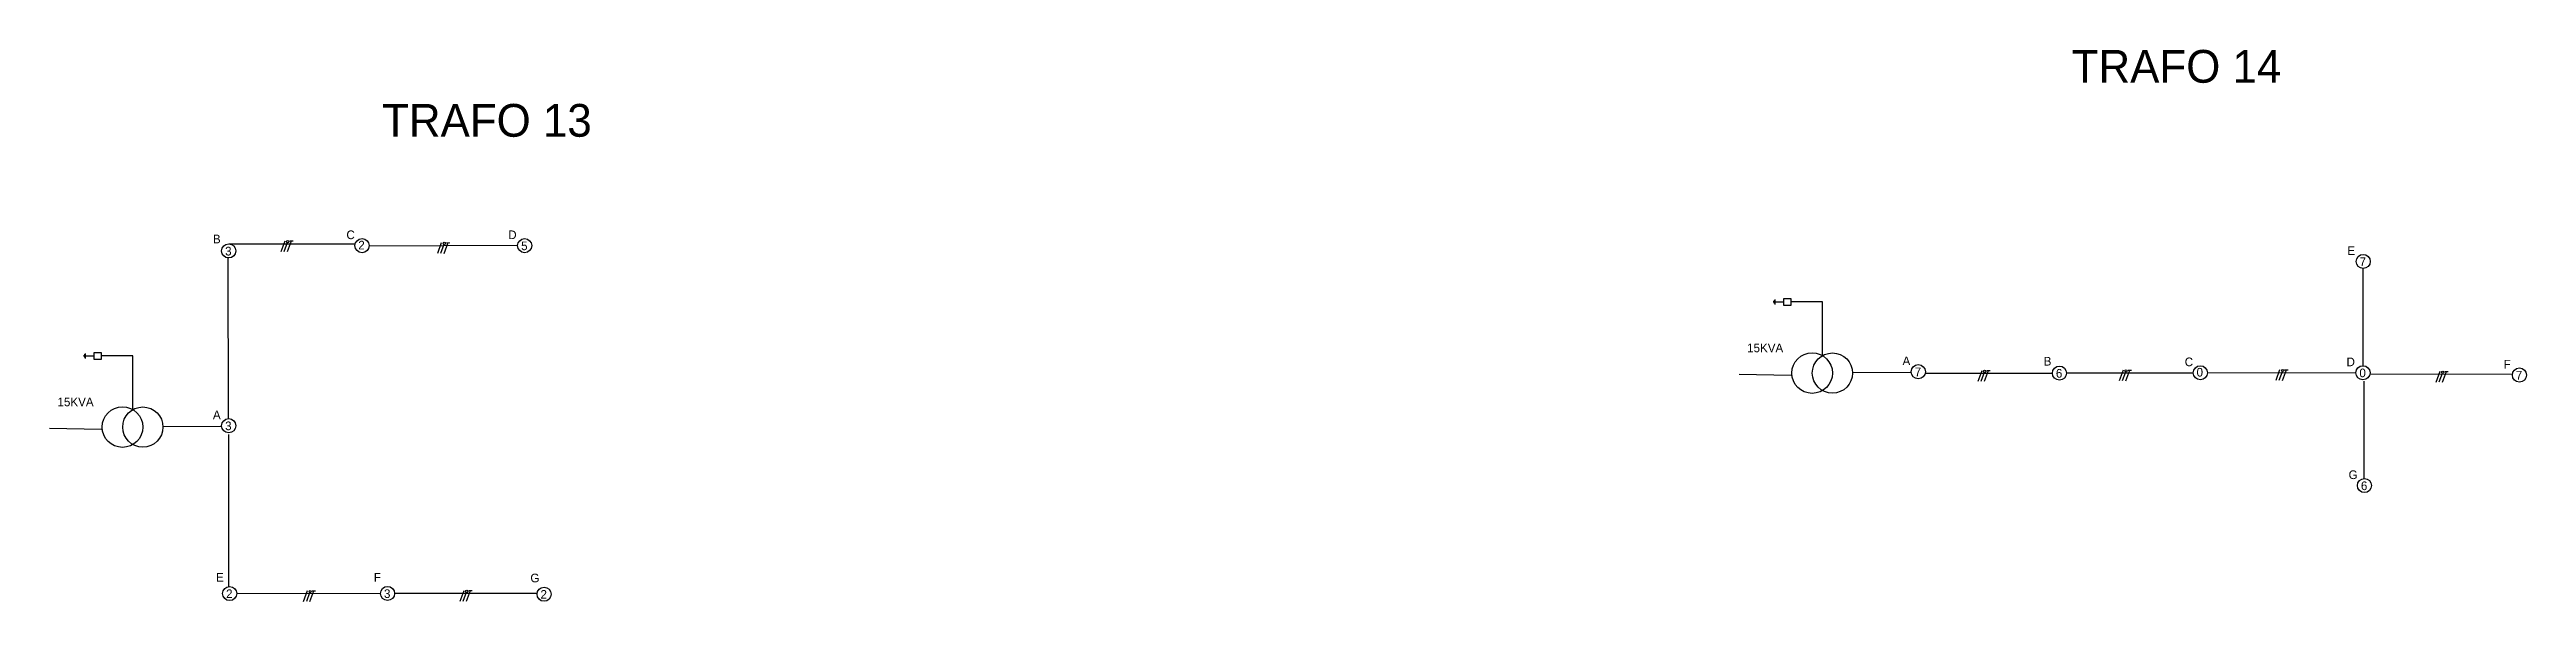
# Model space of a CAD drawing. Header units: millimetres. Extents: x -3588 to 75209, y -3737 to 38254.
# Drawn here: x 36114 to 39383, y 34844 to 35574 of the extents above; entities that cross this region are included whole.
import ezdxf

# ---------------------------------------------------------------- set-up
doc = ezdxf.new("R2010")
doc.units = ezdxf.units.MM
doc.layers.add('RED BT', color=255, linetype='Continuous')
doc.layers.add('Red MT', color=255, linetype='Continuous')

msp = doc.modelspace()

# ---------------------------------------------------------------- texts
at = {"ltscale": 0.15, "attachment_point": 1}
for s, width, gutter_width, insert, char_height in [('TRAFO 14', 915.19314, 216.492, (38782.503, 35573.281), 43.2983), ('TRAFO 13', 915.19314, 216.492, (36552.479, 35501.914), 43.2983), ('B', 12.05698, 57.19, (36329.216, 35329.178), 11.438), ('3', 15.04387, 57.19, (36345.309, 35313.166), 11.438), ('C', 12.05698, 57.19, (36505.385, 35334.735), 11.438), ('2', 15.04387, 57.19, (36521.055, 35321.077), 11.438), ('D', 12.05698, 57.19, (36718.952, 35334.74), 11.438), ('5', 15.04387, 57.19, (36735.934, 35320.154), 11.438), ('E', 12.05698, 57.19, (39146.305, 35313.853), 11.438), ('7', 15.04387, 57.19, (39162.497, 35299.268), 11.438), ('15KVA', 17.93472, 57.19, (38354.123, 35185.242), 11.4379), ('A', 12.05698, 57.19, (38559.241, 35168.175), 11.438), ('7', 15.04387, 57.19, (38575.334, 35153.59), 11.438), ('B', 12.05698, 57.19, (38745.549, 35167.675), 11.438), ('6', 15.04387, 57.19, (38761.642, 35151.663), 11.438), ('C', 12.05698, 57.19, (38931.669, 35166.783), 11.438), ('0', 15.04387, 57.19, (38947.339, 35153.124), 11.438), ('D', 12.05698, 57.19, (39145.236, 35166.787), 11.438), ('0', 15.04387, 57.19, (39162.218, 35152.202), 11.438), ('F', 12.05698, 57.19, (39352.51, 35163.757), 11.438), ('7', 15.04387, 57.19, (39368.703, 35149.171), 11.438), ('15KVA', 17.93472, 57.19, (36124.098, 35113.876), 11.4379), ('A', 12.05698, 57.19, (36329.216, 35096.808), 11.438), ('3', 15.04387, 57.19, (36345.309, 35082.223), 11.438), ('G', 12.05698, 57.19, (39148.009, 35017.661), 11.438), ('6', 15.04387, 57.19, (39164.201, 35003.075), 11.438), ('E', 12.05698, 57.19, (36333.23, 34882.049), 11.438), ('F', 12.05698, 57.19, (36541.611, 34882.154), 11.438), ('2', 15.04387, 57.19, (36346.585, 34860.399), 11.438), ('3', 15.04387, 57.19, (36554.965, 34860.503), 11.438), ('G', 12.05698, 57.19, (36748.205, 34881.211), 11.438), ('2', 15.04387, 57.19, (36761.56, 34859.561), 11.438)]:
    msp.add_mtext_dynamic_manual_height_columns(s, width=width, gutter_width=gutter_width, heights=[0], dxfattribs=dict(at, insert=insert, char_height=char_height))

# ---------------------------------------------------------------- blocks, each defined once
blk = doc.blocks.new('monofasico')
at = {"layer": 'RED BT', "color": 18, "ltscale": 0.15, "true_color": 0x000000}
blk.add_lwpolyline([(5450.14, 3489.83), (5450.48, 3490.77)], dxfattribs=at)
at = {"layer": 'RED BT', "color": 9, "ltscale": 0.15, "true_color": 0xc7c8ca}
blk.add_lwpolyline([(5450.41, 3489.84), (5450.69, 3490.61)], dxfattribs=at)
at = {"layer": 'RED BT', "color": 3, "ltscale": 0.15}
for points in [[(5450.69, 3489.82), (5451.04, 3490.76)], [(5450.89, 3490.76), (5451.19, 3490.75)]]:
    blk.add_lwpolyline(points, dxfattribs=at)
at = {"layer": 'RED BT', "color": 9, "ltscale": 0.15, "true_color": 0xc7c8ca}
blk.add_circle((5450.71, 3490.69), 0.0973, dxfattribs=at)

# ---------------------------------------------------------------- linework, layer by layer
for p, q in [((36350.227, 35317.27), (36515.958, 35317.284)), ((36535.847, 35314.453), (36730.314, 35315.104)), ((36349.811, 35086.316), (36349.51, 35298.215)), ((39167.27, 35155.543), (39167.27, 35284.069)), ((38343.586, 35144.964), (38412.033, 35143.492)), ((38493.418, 35147.123), (38570.282, 35147.578)), ((38589.972, 35145.944), (38755.703, 35145.957)), ((38776.578, 35146.592), (38942.308, 35146.605)), ((38962.131, 35146.501), (39156.598, 35147.152)), ((39176.919, 35145.173), (39364.331, 35144.852)), ((39168.403, 35007.159), (39168.403, 35135.685)), ((36113.561, 35073.598), (36182.008, 35072.126)), ((36263.393, 35075.757), (36340.257, 35076.211)), ((36350.276, 34864.426), (36349.995, 35065.107)), ((36362.269, 34855.283), (36549.681, 34854.962)), ((36568.913, 34855.62), (36756.325, 34855.299))]:
    msp.add_line(p, q)
at = {"ltscale": 0.15}
for p, q in [((38389.71, 35242.554), (38389.71, 35238.401)), ((38390.684, 35243.73), (38390.684, 35236.992)), ((38388.73, 35241.308), (38388.73, 35239.498)), ((38402.464, 35240.174), (38390.684, 35240.174)), ((36158.705, 35169.941), (36158.705, 35168.132)), ((36159.685, 35171.187), (36159.685, 35167.034)), ((36160.659, 35172.363), (36160.659, 35165.625)), ((36172.44, 35168.808), (36160.659, 35168.808))]:
    msp.add_line(p, q, dxfattribs=at)
for points in [[(38411.826, 35235.48), (38402.464, 35235.48), (38402.464, 35244.869), (38411.826, 35244.869)], [(36181.801, 35164.114), (36172.44, 35164.114), (36172.44, 35173.502), (36181.801, 35173.502)]]:
    msp.add_lwpolyline(points, close=True, dxfattribs=at)
for points in [[(38453.545, 35169.379), (38453.545, 35240.56), (38411.826, 35240.56)], [(36223.52, 35098.013), (36223.52, 35169.194), (36181.801, 35169.194)]]:
    msp.add_lwpolyline(points, dxfattribs=at)
for centre in [(36526.018, 35314.674), (39167.211, 35293.792), (38952.302, 35146.722), (39373.417, 35143.695), (39168.915, 34997.599), (36351.299, 34854.923), (36559.679, 34855.027), (36766.274, 34854.085)]:
    msp.add_circle(centre, 9.312, dxfattribs=at)
at = {"color": 4, "ltscale": 0.15}
for centre, radius in [((38439.898, 35146.286), 26.824), ((38466.722, 35146.286), 26.588), ((36209.873, 35074.92), 26.824), ((36236.697, 35074.92), 26.588)]:
    msp.add_circle(centre, radius, dxfattribs=at)
at = {"layer": 'Red MT', "color": 30, "true_color": 0xf26722}
for centre in [(36350.023, 35307.69), (36740.649, 35314.678), (38580.048, 35148.114), (38766.356, 35146.187), (39166.932, 35146.726), (36350.023, 35076.747)]:
    msp.add_circle(centre, 9.312, dxfattribs=at)

# ---------------------------------------------------------------- block references
at = {"layer": 'RED BT', "color": 6, "xscale": 15.10011322645952, "yscale": 15.10011322645952, "zscale": 15.10011322645952}
for p in [(-45878.488, -17389.857), (-45671.785, -17392.159), (-43638.743, -17561.184), (-43452.137, -17560.536), (-43245.501, -17560.112), (-43034.193, -17562.356), (-45848.843, -17852.246), (-45642.199, -17851.909)]:
    msp.add_blockref('monofasico', p, dxfattribs=at)

msp.set_redraw_order([(e.dxf.handle, doc.entitydb.next_handle()) for e in msp.query("TEXT MTEXT ATTDEF DIMENSION ARC_DIMENSION")])  # texts and dimensions are drawn at this point

doc.saveas('drawing.dxf')
